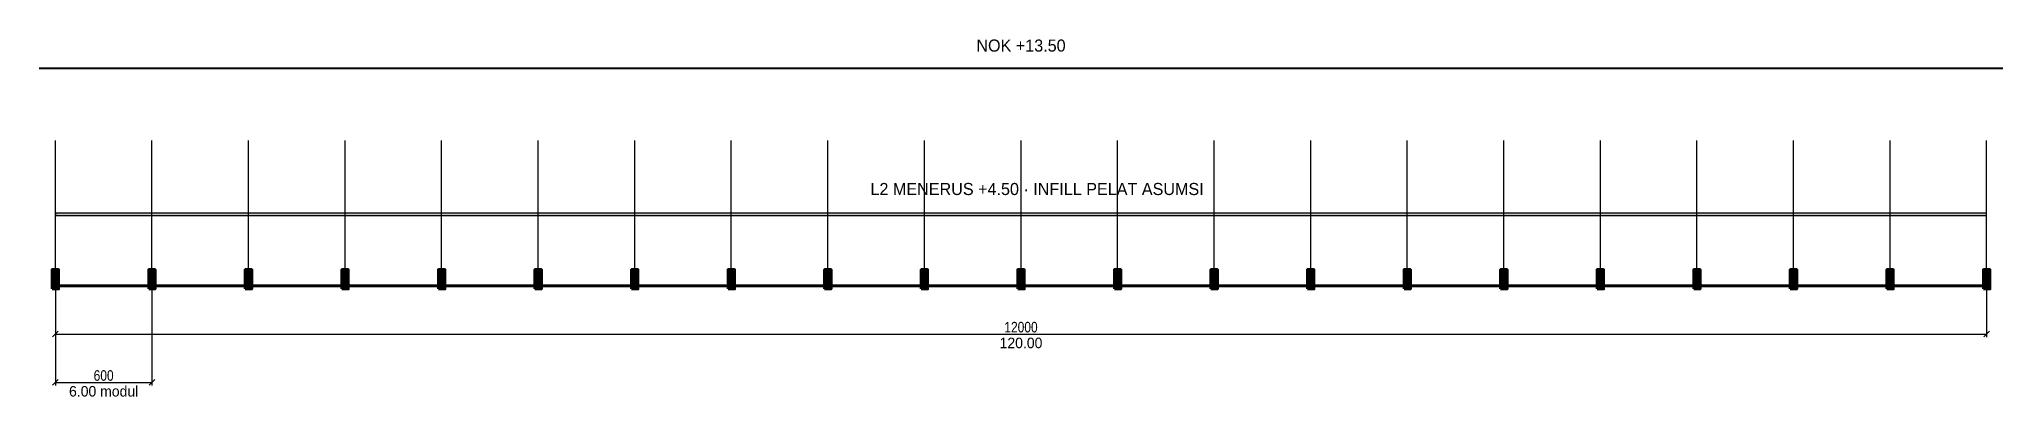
# Model space of a CAD drawing. Header units: metres. Extents: x -40 to 12011, y -1317 to 9636.
# Drawn here: x 10999 to 11121, y 8693.1 to 8715.3 of the extents above; entities that cross this region are included whole.
import ezdxf
from ezdxf.enums import TextEntityAlignment as Align

# ---------------------------------------------------------------- set-up
doc = ezdxf.new("R2010")
doc.units = ezdxf.units.M
for name, color, linetype, lineweight in [('DIMENSION', 8, 'Continuous', 18), ('HATCH', 8, 'Continuous', 13), ('ROOF', 4, 'Continuous', 40), ('SECTION', 7, 'Continuous', 60), ('STRUCTURE', 8, 'Continuous', 25), ('UPPER_FLOOR', 4, 'Continuous', 30)]:
    doc.layers.add(name, color=color, linetype=linetype, lineweight=lineweight)
doc.styles.add('OpenSansCondensed-Light', font='OpenSansCondensed-Light.ttf')
doc.dimstyles.new('EZDXF', dxfattribs={"dimtxt": 0.25, "dimasz": 0.175, "dimexe": 0.375, "dimexo": 0.125, "dimgap": 0.1, "dimtad": 1, "dimlfac": 100, "dimzin": 12, "dimdsep": 46, "dimtxsty": 'OpenSansCondensed-Light', "dimblk": 'ARCHTICK', "dimcen": 2.5, "dimazin": 3, "dimtfac": 0.5, "dimtmove": 2, "dimatfit": 3})

msp = doc.modelspace()

# ---------------------------------------------------------------- texts
at = {"layer": 'DIMENSION'}
for s, p in [('120.00', (11060, 8696.45)), ('6.00 modul', (11003, 8693.45))]:
    msp.add_text(s, height=0.65, dxfattribs=at).set_placement(p, align=Align.MIDDLE_CENTER)
at = {"layer": 'ROOF'}
msp.add_text('NOK +13.50', height=0.75, dxfattribs=at).set_placement((11060, 8714.9), align=Align.MIDDLE_CENTER)
at = {"layer": 'UPPER_FLOOR'}
msp.add_text('L2 MENERUS +4.50 · INFILL PELAT ASUMSI', height=0.75, dxfattribs=at).set_placement((11061, 8706), align=Align.MIDDLE_CENTER)

# ---------------------------------------------------------------- blocks, each defined once
blk = doc.blocks.new('_ARCHTICK')
at = {"color": 0, "linetype": 'ByBlock', "const_width": 0.15}
blk.add_lwpolyline([(-0.5, -0.5), (0.5, 0.5)], dxfattribs=at)

# ---------------------------------------------------------------- dimensions: what is measured, and where the dimension line sits
at = {"layer": 'DIMENSION'}
for base, p2 in [((11000, 8697), (11120, 8700)), ((11000, 8694), (11006, 8700))]:
    msp.add_linear_dim(base=base, p1=(11000, 8700), p2=p2, dimstyle='EZDXF', override={"dimtxt": 0.65, "dimasz": 0.2, "dimexe": 0.2, "dimexo": 0.15, "dimtad": 1, "dimdec": 2, "dimclrd": 8, "dimclre": 8, "dimclrt": 8}, dxfattribs=at).render()

# ---------------------------------------------------------------- hatches: boundary and pattern name
at = {"layer": 'HATCH'}
for points in [[(11000, 8704.35), (11120, 8704.35), (11120, 8704.5), (11000, 8704.5)], [(10999.8, 8699.8), (11000.2, 8699.8), (11000.2, 8701), (10999.8, 8701)], [(11005.8, 8699.8), (11006.2, 8699.8), (11006.2, 8701), (11005.8, 8701)], [(11011.8, 8699.8), (11012.2, 8699.8), (11012.2, 8701), (11011.8, 8701)], [(11017.8, 8699.8), (11018.2, 8699.8), (11018.2, 8701), (11017.8, 8701)], [(11023.8, 8699.8), (11024.2, 8699.8), (11024.2, 8701), (11023.8, 8701)], [(11029.8, 8699.8), (11030.2, 8699.8), (11030.2, 8701), (11029.8, 8701)], [(11035.8, 8699.8), (11036.2, 8699.8), (11036.2, 8701), (11035.8, 8701)], [(11041.8, 8699.8), (11042.2, 8699.8), (11042.2, 8701), (11041.8, 8701)], [(11047.8, 8699.8), (11048.2, 8699.8), (11048.2, 8701), (11047.8, 8701)], [(11053.8, 8699.8), (11054.2, 8699.8), (11054.2, 8701), (11053.8, 8701)], [(11059.8, 8699.8), (11060.2, 8699.8), (11060.2, 8701), (11059.8, 8701)], [(11065.8, 8699.8), (11066.2, 8699.8), (11066.2, 8701), (11065.8, 8701)], [(11071.8, 8699.8), (11072.2, 8699.8), (11072.2, 8701), (11071.8, 8701)], [(11077.8, 8699.8), (11078.2, 8699.8), (11078.2, 8701), (11077.8, 8701)], [(11083.8, 8699.8), (11084.2, 8699.8), (11084.2, 8701), (11083.8, 8701)], [(11089.8, 8699.8), (11090.2, 8699.8), (11090.2, 8701), (11089.8, 8701)], [(11095.8, 8699.8), (11096.2, 8699.8), (11096.2, 8701), (11095.8, 8701)], [(11101.8, 8699.8), (11102.2, 8699.8), (11102.2, 8701), (11101.8, 8701)], [(11107.8, 8699.8), (11108.2, 8699.8), (11108.2, 8701), (11107.8, 8701)], [(11113.8, 8699.8), (11114.2, 8699.8), (11114.2, 8701), (11113.8, 8701)], [(11119.8, 8699.8), (11120.2, 8699.8), (11120.2, 8701), (11119.8, 8701)]]:
    msp.add_hatch(color=7, dxfattribs=at).paths.add_polyline_path(points)

# ---------------------------------------------------------------- linework, layer by layer
at = {"layer": 'DIMENSION', "linetype": 'Continuous'}
for p, q in [((11000, 8700), (11000, 8697)), ((11000, 8700), (11000, 8694)), ((11006, 8700), (11006, 8694)), ((11120, 8700), (11120, 8697)), ((10999.825, 8696.825), (11000.175, 8697.175)), ((11000, 8697), (11120, 8697)), ((11119.825, 8696.825), (11120.175, 8697.175)), ((10999.825, 8693.825), (11000.175, 8694.175)), ((11000, 8694), (11006, 8694)), ((11005.825, 8693.825), (11006.175, 8694.175))]:
    msp.add_line(p, q, dxfattribs=at)
at = {"layer": 'ROOF', "linetype": 'Continuous'}
msp.add_line((10999, 8713.5), (11121, 8713.5), dxfattribs=at)
at = {"layer": 'SECTION', "linetype": 'Continuous'}
msp.add_line((11000, 8700), (11120, 8700), dxfattribs=at)
for points in [[(10999.8, 8699.8), (11000.2, 8699.8), (11000.2, 8701), (10999.8, 8701)], [(11005.8, 8699.8), (11006.2, 8699.8), (11006.2, 8701), (11005.8, 8701)], [(11011.8, 8699.8), (11012.2, 8699.8), (11012.2, 8701), (11011.8, 8701)], [(11017.8, 8699.8), (11018.2, 8699.8), (11018.2, 8701), (11017.8, 8701)], [(11023.8, 8699.8), (11024.2, 8699.8), (11024.2, 8701), (11023.8, 8701)], [(11029.8, 8699.8), (11030.2, 8699.8), (11030.2, 8701), (11029.8, 8701)], [(11035.8, 8699.8), (11036.2, 8699.8), (11036.2, 8701), (11035.8, 8701)], [(11041.8, 8699.8), (11042.2, 8699.8), (11042.2, 8701), (11041.8, 8701)], [(11047.8, 8699.8), (11048.2, 8699.8), (11048.2, 8701), (11047.8, 8701)], [(11053.8, 8699.8), (11054.2, 8699.8), (11054.2, 8701), (11053.8, 8701)], [(11059.8, 8699.8), (11060.2, 8699.8), (11060.2, 8701), (11059.8, 8701)], [(11065.8, 8699.8), (11066.2, 8699.8), (11066.2, 8701), (11065.8, 8701)], [(11071.8, 8699.8), (11072.2, 8699.8), (11072.2, 8701), (11071.8, 8701)], [(11077.8, 8699.8), (11078.2, 8699.8), (11078.2, 8701), (11077.8, 8701)], [(11083.8, 8699.8), (11084.2, 8699.8), (11084.2, 8701), (11083.8, 8701)], [(11089.8, 8699.8), (11090.2, 8699.8), (11090.2, 8701), (11089.8, 8701)], [(11095.8, 8699.8), (11096.2, 8699.8), (11096.2, 8701), (11095.8, 8701)], [(11101.8, 8699.8), (11102.2, 8699.8), (11102.2, 8701), (11101.8, 8701)], [(11107.8, 8699.8), (11108.2, 8699.8), (11108.2, 8701), (11107.8, 8701)], [(11113.8, 8699.8), (11114.2, 8699.8), (11114.2, 8701), (11113.8, 8701)], [(11119.8, 8699.8), (11120.2, 8699.8), (11120.2, 8701), (11119.8, 8701)]]:
    msp.add_lwpolyline(points, close=True, dxfattribs=at)
at = {"layer": 'STRUCTURE', "linetype": 'Continuous'}
for p, q in [((11000, 8701), (11000, 8709)), ((11006, 8701), (11006, 8709)), ((11012, 8701), (11012, 8709)), ((11018, 8701), (11018, 8709)), ((11024, 8701), (11024, 8709)), ((11030, 8701), (11030, 8709)), ((11036, 8701), (11036, 8709)), ((11042, 8701), (11042, 8709)), ((11048, 8701), (11048, 8709)), ((11054, 8701), (11054, 8709)), ((11060, 8701), (11060, 8709)), ((11066, 8701), (11066, 8709)), ((11072, 8701), (11072, 8709)), ((11078, 8701), (11078, 8709)), ((11084, 8701), (11084, 8709)), ((11090, 8701), (11090, 8709)), ((11096, 8701), (11096, 8709)), ((11102, 8701), (11102, 8709)), ((11108, 8701), (11108, 8709)), ((11114, 8701), (11114, 8709)), ((11120, 8701), (11120, 8709))]:
    msp.add_line(p, q, dxfattribs=at)
at = {"layer": 'UPPER_FLOOR', "linetype": 'Continuous'}
msp.add_lwpolyline([(11000, 8704.35), (11120, 8704.35), (11120, 8704.5), (11000, 8704.5)], close=True, dxfattribs=at)

msp.set_redraw_order([(e.dxf.handle, doc.entitydb.next_handle()) for e in msp.query("TEXT MTEXT ATTDEF DIMENSION ARC_DIMENSION")])  # texts and dimensions are drawn at this point

doc.saveas('drawing.dxf')
